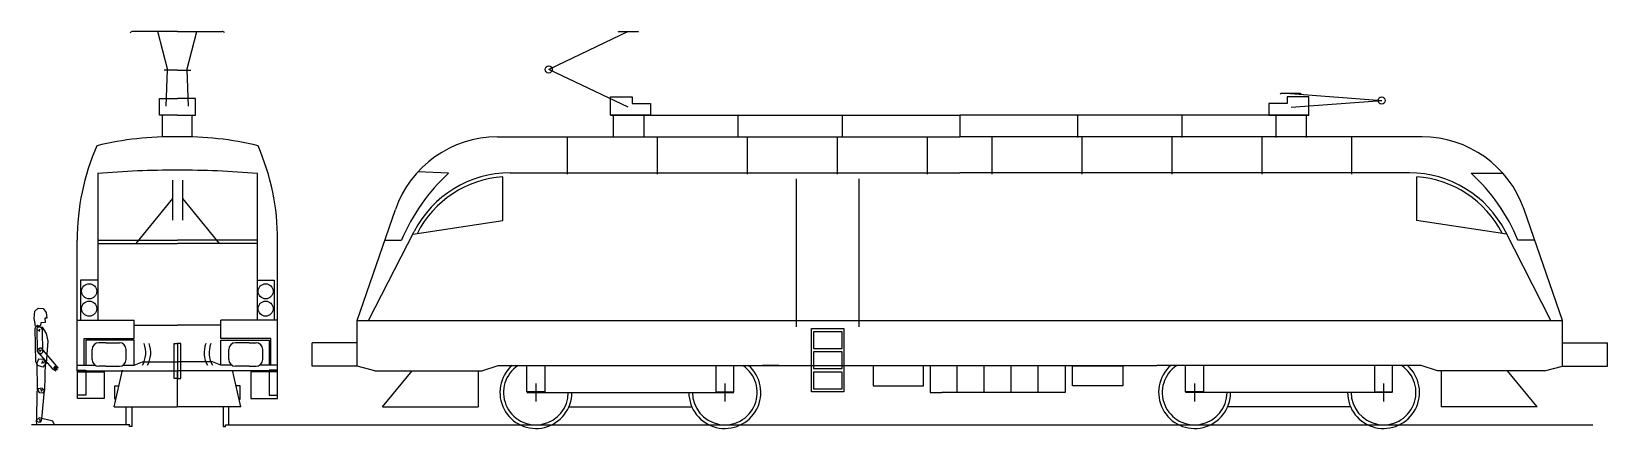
# Model space of a CAD drawing. Extents: x -9190 to 21925, y -3698 to 11555.
# Drawn here: x -9190 to 14460, y -3698 to 2255 of the extents above; entities that cross this region are included whole.
import ezdxf

# ---------------------------------------------------------------- set-up
doc = ezdxf.new("R2010")
doc.units = 0
doc.layers.get('0').update_dxf_attribs({"linetype": 'CONTINUOUS'})
doc.layers.add('1', color=7, linetype='CONTINUOUS')
doc.layers.add('GENERAL', color=7, linetype='CONTINUOUS')

# ---------------------------------------------------------------- blocks, each defined once
blk = doc.blocks.new('HOM_DEBOUT')
at = {"layer": '1', "color": 7}
for points in [[(-68, 1623), (-65, 1583), (-44, 1565), (16, 1570), (25, 1580), (23, 1610), (37, 1692), (28, 1811), (-26, 1857), (-106, 1851), (-151, 1788), (-164, 1696), (-134, 1699), (-139, 1628)], [(-151, 977), (-98, 915), (-21, 943), (13, 1001), (21, 1533), (7, 1572), (-90, 1556), (-154, 1454), (-180, 1329)], [(-102, 1154), (-97, 1507), (-79, 1543), (-39, 1557), (-3, 1539), (-8, 1164), (-35, 1132), (-79, 1132)], [(-345, 905), (-80, 1221), (-58, 1221), (-17, 1190), (-26, 1150), (-251, 893), (-313, 856), (-274, 915), (-336, 879), (-287, 933)], [(-40, 509), (-103, 505), (-131, 548), (-142, 997), (-117, 1040), (-31, 1042), (-5, 978), (-9, 565)], [(-36, 40), (-68, 41), (-82, 89), (-124, 544), (-87, 583), (-28, 571), (-5, 520), (2, 57)], [(-286, -2), (-262, 52), (-40, 106), (6, 63), (0, 0)]]:
    blk.add_lwpolyline(points, close=True, dxfattribs=at)
for points in [[(-54, 1484), (-43, 1503), (-54, 1520), (-43, 1503), (-21, 1506)], [(-26, 1550), (-15, 1570), (-26, 1586), (-15, 1570), (7, 1572)], [(-81, 979), (-98, 994), (-116, 986), (-98, 994), (-96, 1016)], [(-57, 1154), (-57, 1177), (-75, 1185), (-57, 1177), (-40, 1190)], [(-77, 526), (-79, 548), (-98, 555), (-79, 548), (-63, 563)], [(-75, 78), (-56, 69), (-56, 47), (-56, 69), (-39, 83)]]:
    blk.add_lwpolyline(points, dxfattribs=at)
blk = doc.blocks.new('A$C09EF149A')
at = {"layer": 'GENERAL', "color": 7, "linetype": 'CONTINUOUS', "xscale": -1}
blk.add_blockref('HOM_DEBOUT', (37, 2), dxfattribs=at)
blk = doc.blocks.new('HOMME_DEBOUT')
blk.add_blockref('A$C09EF149A', (75, 35))

msp = doc.modelspace()

# ---------------------------------------------------------------- linework, layer by layer
for p, q in [((-7000, 2255), (-7671, 2255)), ((-7143, 1675), (-7293, 2255)), ((-7000, 2255), (-6329, 2255)), ((-6857, 1675), (-6707, 2255)), ((-234, 2255), (-1428, 1687)), ((-369, 2255), (-99, 2255)), ((-7000, 1675), (-7200, 1675)), ((-7167, 1138), (-7148, 1680)), ((-7000, 1675), (-6800, 1675)), ((-6833, 1138), (-6852, 1680)), ((-234, 1120), (-1428, 1687)), ((9840, 1328), (9570, 1328)), ((9705, 1328), (11072, 1221)), ((9715, 1120), (11072, 1221)), ((-7222, 675), (-7222, 1000)), ((-6778, 675), (-6778, 1000)), ((-503, 1000), (4740, 1000)), ((-460, 994), (-460, 666)), ((-3, 994), (-3, 666)), ((1410, 994), (1410, 666)), ((2975, 994), (2975, 666)), ((9984, 1000), (4740, 1000)), ((4740, 994), (4740, 676)), ((6506, 994), (6506, 666)), ((8071, 994), (8071, 666)), ((9484, 994), (9484, 666)), ((9941, 994), (9941, 666)), ((-2197, 676), (4740, 676)), ((-1145, 118), (-1145, 675)), ((205, 118), (205, 675)), ((1555, 118), (1555, 675)), ((2905, 118), (2905, 675)), ((4255, 118), (4255, 675)), ((11678, 676), (4740, 676)), ((5226, 118), (5226, 675)), ((6576, 118), (6576, 675)), ((7926, 118), (7926, 675)), ((9276, 118), (9276, 675)), ((10626, 118), (10626, 675)), ((-8196, 125), (-8196, -2075)), ((-8196, 125), (-8196, -875)), ((-7075, 25), (-7075, -575)), ((-6925, 25), (-6925, -575)), ((-5804, 125), (-5804, -875)), ((-5804, 125), (-5804, -2075)), ((-2933, 130), (-3391, 149)), ((-2117, -579), (-2117, 78)), ((-2006, 136), (4740, 136)), ((2288, -2174), (2288, 46)), ((3233, -2174), (3233, 46)), ((11487, 136), (4740, 136)), ((11598, -579), (11598, 78)), ((12414, 130), (12891, 130)), ((-7075, -250), (-7625, -925)), ((-6925, -250), (-6375, -925)), ((-4305, -2078), (-3728, -414)), ((13785, -2078), (13209, -414)), ((-3467, -782), (-2115, -579)), ((12948, -782), (11596, -579)), ((-8503, -2834), (-8503, -875)), ((-8201, -925), (-7000, -925)), ((-8196, -875), (-7000, -875)), ((-5804, -875), (-7000, -875)), ((-5799, -925), (-7000, -925)), ((-5497, -2834), (-5497, -875)), ((-4131, -2078), (-3448, -745)), ((-3887, -873), (-3636, -873)), ((13612, -2078), (12929, -745)), ((13368, -873), (13117, -873)), ((-8453, -1474), (-8453, -2076)), ((-8196, -1474), (-8453, -1474)), ((-5804, -1474), (-5547, -1474)), ((-5547, -1474), (-5547, -2076)), ((-8503, -2075), (-7650, -2075)), ((-5497, -2075), (-6350, -2075)), ((-4305, -2764), (-4305, -2078)), ((-4305, -2078), (13785, -2078)), ((13785, -2764), (13785, -2078)), ((-7650, -2150), (-7000, -2150)), ((-6350, -2150), (-7000, -2150)), ((-8280, -2664), (-8280, -2513)), ((-8075, -2413), (-8180, -2413)), ((-8075, -2413), (-7870, -2413)), ((-7770, -2664), (-7770, -2513)), ((-6230, -2664), (-6230, -2513)), ((-5925, -2413), (-6130, -2413)), ((-5925, -2413), (-5820, -2413)), ((-5720, -2664), (-5720, -2513)), ((-4980, -2764), (-4980, -2413)), ((-4305, -2413), (-4980, -2413)), ((13785, -2413), (14460, -2413)), ((14460, -2764), (14460, -2413)), ((-8503, -2750), (-8230, -2750)), ((-8503, -2834), (-7000, -2834)), ((-8075, -2764), (-8180, -2764)), ((-8075, -2764), (-7870, -2764)), ((-7950, -3375), (-7825, -2825)), ((-7820, -2750), (-7650, -2750)), ((-5497, -2834), (-7000, -2834)), ((-6180, -2750), (-6350, -2750)), ((-6050, -3375), (-6175, -2825)), ((-5925, -2764), (-6130, -2764)), ((-5925, -2764), (-5820, -2764)), ((-5497, -2750), (-5770, -2750)), ((-4305, -2764), (-4980, -2764)), ((-4035, -2834), (-4305, -2764)), ((-4035, -2834), (-2430, -2834)), ((-3923, -3374), (-3477, -2834)), ((-2485, -2828), (-2485, -3374)), ((-2430, -2834), (-2187, -2753)), ((-2187, -2753), (1782, -2753)), ((2025, -2753), (1782, -2753)), ((1782, -2753), (7698, -2753)), ((4701, -3162), (4701, -2751)), ((5106, -3162), (5106, -2751)), ((5511, -3162), (5511, -2751)), ((5916, -3162), (5916, -2751)), ((11667, -2753), (7698, -2753)), ((11910, -2834), (11667, -2753)), ((13515, -2834), (11910, -2834)), ((11966, -2828), (11966, -3374)), ((13404, -3374), (12958, -2834)), ((13515, -2834), (13785, -2764)), ((13785, -2764), (14460, -2764)), ((-7000, -3375), (-7000, -2850)), ((-7000, -3375), (-7000, -2850)), ((-1620, -3023), (-1620, -3293)), ((1215, -3023), (1215, -3293)), ((8265, -3023), (8265, -3293)), ((11100, -3023), (11100, -3293)), ((-1755, -3158), (-1485, -3158)), ((-1620, -3158), (1215, -3158)), ((1080, -3158), (1350, -3158)), ((8400, -3158), (8130, -3158)), ((11100, -3158), (8265, -3158)), ((11235, -3158), (10965, -3158)), ((-7950, -3375), (-7003, -3375)), ((-6050, -3375), (-6997, -3375)), ((-3923, -3374), (-2485, -3374)), ((-1125, -3374), (721, -3374)), ((10606, -3374), (8760, -3374)), ((13404, -3374), (11966, -3374))]:
    msp.add_line(p, q)
at = {"color": 5}
for p, q in [((-7715, -3644), (-9190, -3644)), ((-6280, -3644), (14240, -3644))]:
    msp.add_line(p, q, dxfattribs=at)
for points in [[(-7000, 1000), (-7270, 1000), (-7270, 1250), (-7000, 1250)], [(-7000, 1000), (-6730, 1000), (-6730, 1250), (-7000, 1250)], [(-500, 1000), (-500, 1275), (-175, 1275), (-175, 1175), (100, 1175), (100, 1000), (-500, 1000)], [(9981, 1000), (9981, 1275), (9656, 1275), (9656, 1175), (9381, 1175), (9381, 1000), (9981, 1000)], [(-8400, -2750), (-8400, -2350), (-7650, -2350), (-7650, -2075)], [(-5600, -2750), (-5600, -2350), (-6350, -2350), (-6350, -2075)], [(-7820, -2750), (-7650, -2750), (-7650, -2375), (-8375, -2375), (-8375, -2750), (-8230, -2750)], [(-6180, -2750), (-6350, -2750), (-6350, -2375), (-5625, -2375), (-5625, -2750), (-5770, -2750)], [(-7650, -2750), (-7525, -2700), (-7000, -2700)], [(-6350, -2750), (-6475, -2700), (-7000, -2700)], [(-1485, -2753), (-1485, -3148), (-1755, -3148), (-1755, -2753)], [(1080, -2753), (1080, -3148), (1350, -3148), (1350, -2753)], [(4296, -2753), (4296, -3158), (4470, -3158)], [(6321, -2753), (6321, -3158), (4470, -3158)], [(8400, -2753), (8400, -3148), (8130, -3148), (8130, -2753)], [(10965, -2753), (10965, -3148), (11235, -3148), (11235, -2753)], [(-7923, -3257), (-7940, -3257), (-7940, -3057), (-7878, -3057)], [(-6077, -3257), (-6060, -3257), (-6060, -3057), (-6122, -3057)], [(-7685, -3375), (-7685, -3669), (-7720, -3669), (-7720, -3644), (-7770, -3644), (-7770, -3375)], [(-6315, -3375), (-6315, -3669), (-6280, -3669), (-6280, -3644), (-6230, -3644), (-6230, -3375)]]:
    msp.add_lwpolyline(points)
for points in [[(2517, -2201), (3003, -2201), (3003, -3146), (2517, -3146)], [(2544, -2501), (2974, -2501), (2974, -2251), (2544, -2251)], [(-7000, -2950), (-7050, -2950), (-7050, -2425), (-7000, -2425)], [(-7000, -2950), (-6950, -2950), (-6950, -2425), (-7000, -2425)], [(2544, -2801), (2974, -2801), (2974, -2551), (2544, -2551)], [(-8500, -2825), (-8375, -2825), (-8375, -3200), (-8500, -3200)], [(-5500, -2825), (-5625, -2825), (-5625, -3200), (-5500, -3200)], [(4196, -2760), (3440, -2760), (3440, -3057), (4196, -3057)], [(6432, -2760), (7188, -2760), (7188, -3057), (6432, -3057)], [(-8500, -2850), (-8100, -2850), (-8100, -3250), (-8500, -3250)], [(-5500, -2850), (-5900, -2850), (-5900, -3250), (-5500, -3250)], [(2544, -3101), (2974, -3101), (2974, -2851), (2544, -2851)]]:
    msp.add_lwpolyline(points, close=True)
for centre, radius in [((-1428, 1687), 54), ((11072, 1221), 54), ((-8324, -1641), 113), ((-5676, -1641), 113), ((-8324, -1901), 113), ((-5676, -1901), 113)]:
    msp.add_circle(centre, radius)
for centre, radius, start, end in [((-7668, 2205), 50.7, 93.7342, 141.8218), ((-6332, 2205), 50.7, 38.1782, 86.2658), ((-368, 2223), 31.7, 92.0858, 138.3484), ((-100, 2223), 31.7, 41.6516, 87.9142), ((9571, 1296), 31.7, 92.0858, 138.3484), ((9838, 1296), 31.7, 41.6516, 87.9142), ((-4989, -864), 3514, 156.4201, 180.1823), ((-7100, -3976), 4652, 88.7711, 103.8033), ((-6900, -3976), 4652, 76.1967, 91.2289), ((-9011, -864), 3514, 359.8177, 23.5799), ((-2197, -944), 1620, 90, 160.8993), ((11678, -944), 1620, 19.1007, 90), ((-7062, -12763), 12938, 89.7255, 95.0463), ((-6938, -12763), 12938, 84.9537, 90.2745), ((-1012, -1963), 2841, 132.5431, 157.4458), ((-2006, -1484), 1620, 90, 152.8616), ((-2006, -1484), 1566, 94.0495, 152.8616), ((11487, -1484), 1620, 27.1384, 90), ((11487, -1484), 1566, 27.1384, 85.9505), ((10493, -1963), 2841, 22.5542, 47.4569), ((-8180, -2513), 100, 90, 180), ((-7870, -2513), 100, 0, 90), ((-7855, -2561), 380, 330.1936, 21.009), ((-7780, -2561), 380, 330.1936, 21.009), ((-6220, -2561), 380, 158.991, 209.8064), ((-6145, -2561), 380, 158.991, 209.8064), ((-6130, -2513), 100, 90, 180), ((-5820, -2513), 100, 0, 90), ((-8180, -2664), 100, 180, 270), ((-7870, -2664), 100, 270, 0), ((-6130, -2664), 100, 180, 270), ((-5820, -2664), 100, 270, 0), ((-1620, -3158), 540, 131.4096, 0), ((-1620, -3158), 486, 123.5573, 0), ((1215, -3158), 540, 180, 48.5904), ((1215, -3158), 486, 180, 56.4427), ((8265, -3158), 540, 131.4096, 0), ((8265, -3158), 486, 123.5573, 0), ((11100, -3158), 540, 180, 48.5904), ((11100, -3158), 486, 180, 56.4427)]:
    msp.add_arc(centre, radius, start, end)

# ---------------------------------------------------------------- block references
at = {"xscale": 0.94, "yscale": 0.94, "zscale": 0.94}
msp.add_blockref('HOMME_DEBOUT', (-9219, -3674), dxfattribs=at)

doc.saveas('drawing.dxf')
